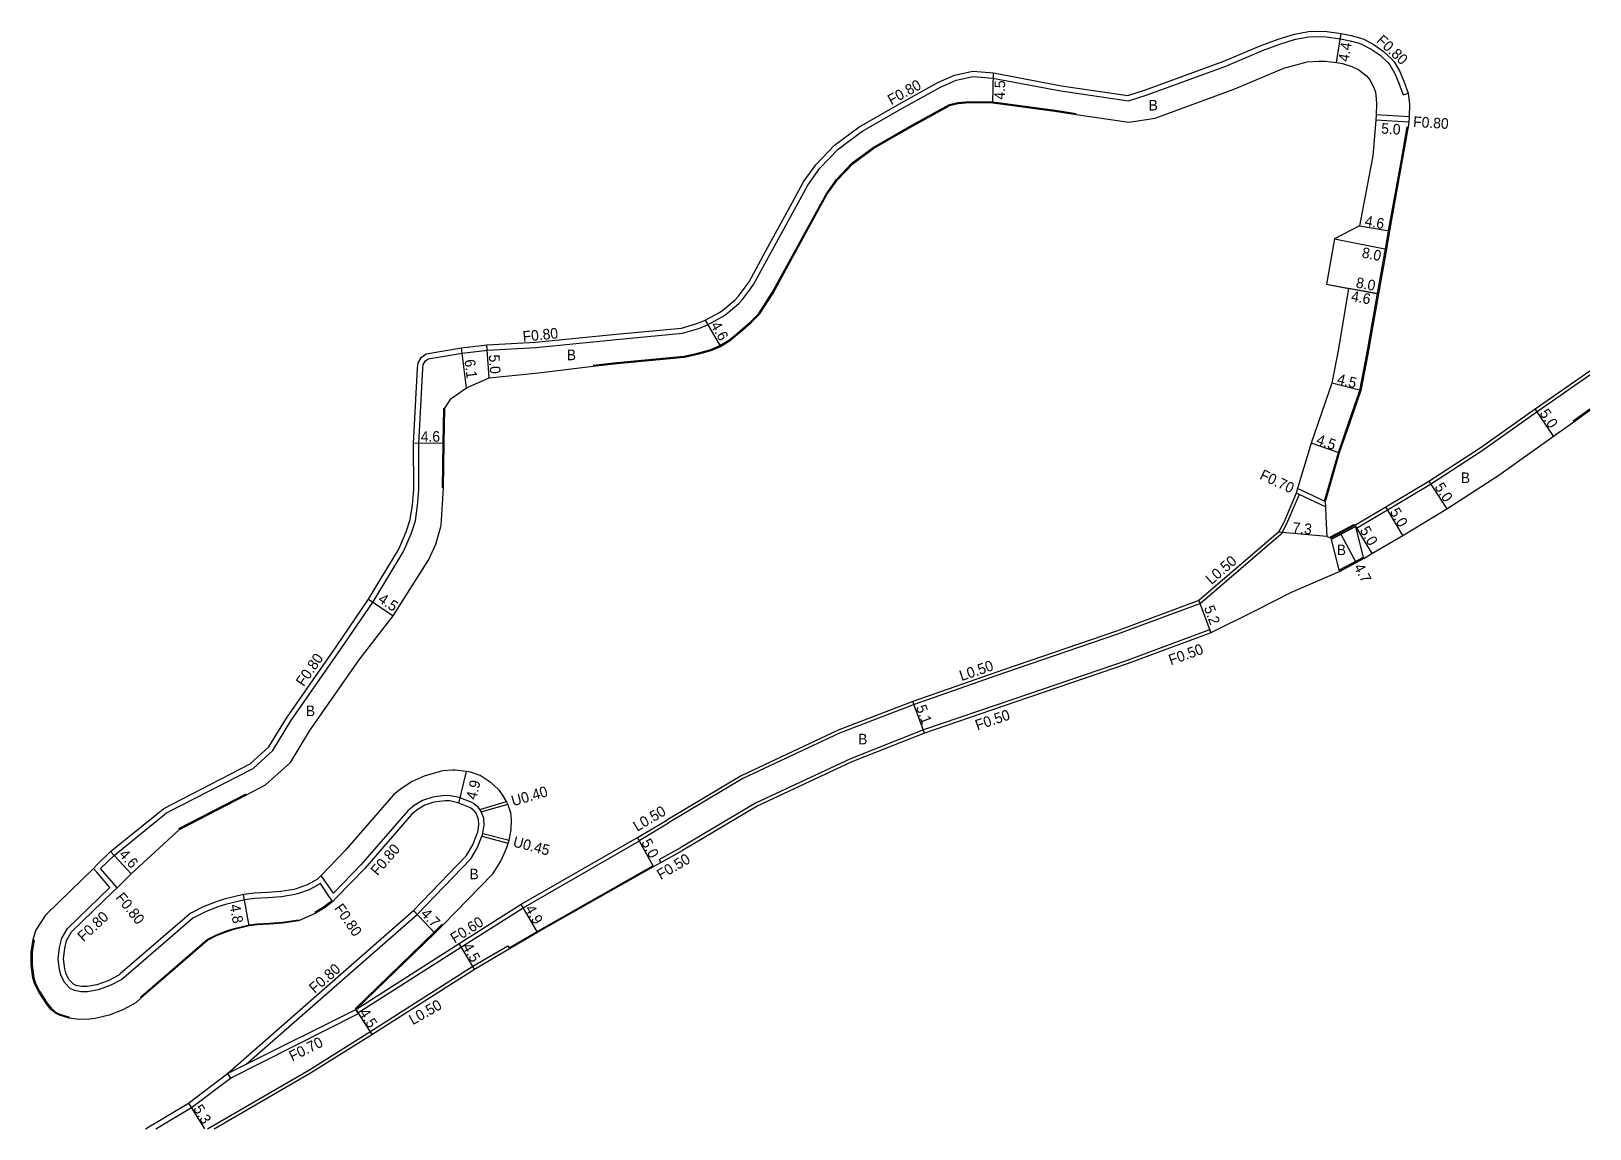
# Model space of a CAD drawing. Header units: metres. Extents: x -24000 to -20800, y -105000 to -102000.
# Drawn here: x -21835.3 to -21600, y -104400 to -104234.3 of the extents above; entities that cross this region are included whole.
import ezdxf

# ---------------------------------------------------------------- set-up
doc = ezdxf.new("R2010")
doc.units = ezdxf.units.M
doc.header["$LTSCALE"] = 2.5
for name, color, linetype in [('側溝・桝', 7, 'Continuous'), ('幅員', 7, 'Continuous'), ('歩道・分離帯・安全施設', 7, 'Continuous'), ('舗装', 7, 'Continuous'), ('道路', 7, 'Continuous')]:
    doc.layers.add(name, color=color, linetype=linetype)
doc.styles.get("Standard").update_dxf_attribs({"font": ''})
doc.styles.get('Standard').set_extended_font_data('@MS PGothic')

msp = doc.modelspace()

# ---------------------------------------------------------------- texts
at = {"layer": '側溝・桝'}
for s, rotation, p in [('F0.80', 317.2769, (-21632.32, -104235.84)), ('F0.80', 29.0471, (-21705.43, -104245.48)), ('F0.80', 356.5777, (-21626.7, -104248.72)), ('F0.80', 5.8402, (-21760.99, -104281.18)), ('F0.70', 334.8503, (-21649.96, -104301.82)), ('L0.50', 40.7076, (-21657.12, -104317.92)), ('F0.50', 19.6353, (-21663.23, -104330.02)), ('F0.80', 55.2394, (-21794.12, -104333.33)), ('L0.50', 18.8021, (-21694.83, -104332.4)), ('F0.50', 18.8021, (-21692.44, -104339.87)), ('U0.40', 16.3303, (-21762.51, -104351.31)), ('L0.50', 30.5848, (-21743.8, -104355.16)), ('F0.80', 48.9892, (-21782.97, -104361.89)), ('U0.45', 345.4324, (-21762.64, -104357.35)), ('F0.50', 30.6636, (-21740.22, -104362.45)), ('F0.80', 308.5448, (-21822.6, -104365.11)), ('F0.80', 304.5743, (-21789.58, -104366.7)), ('F0.80', 42.724, (-21827.37, -104371.83)), ('F0.60', 32.2732, (-21771.34, -104372.05)), ('F0.80', 41.2509, (-21792.45, -104379.63)), ('L0.50', 29.5811, (-21777.67, -104384.37)), ('F0.70', 26.5626, (-21795.84, -104389.86))]:
    msp.add_text(s, height=1.6, rotation=rotation, dxfattribs=at).set_placement(p)
at = {"layer": '幅員'}
for s, rotation, p in [('4.4', 80.7643, (-21636.41, -104238.97)), ('4.5', 88.667, (-21688.3, -104244.63)), ('5.0', 356.5776, (-21631.53, -104249.73)), ('4.6', 350.1926, (-21634.05, -104263.66)), ('8.0', 348.8036, (-21634.51, -104268.43)), ('8.0', 349.6726, (-21635.39, -104272.97)), ('4.6', 349.6726, (-21636.12, -104275.01)), ('4.6', 299.9812, (-21732.76, -104278.66)), ('6.1', 276.9496, (-21769.86, -104283.91)), ('5.0', 273.7757, (-21766.18, -104283.15)), ('4.5', 345.2059, (-21638.26, -104287.47)), ('5.0', 303.5343, (-21607.65, -104291.96)), ('4.6', 0.3461, (-21776.45, -104296.27)), ('4.5', 340.9337, (-21641.41, -104296.59)), ('5.0', 303.1146, (-21623.5, -104303.09)), ('5.0', 300.922, (-21630.25, -104306.82)), ('7.3', 354.738, (-21644.93, -104309.99)), ('5.0', 300.922, (-21634.78, -104309.62)), ('4.7', 298.1627, (-21635.67, -104315.17)), ('4.5', 325.8965, (-21783.01, -104320.35)), ('5.2', 290.2587, (-21658.27, -104321.32)), ('5.1', 290.1627, (-21701.75, -104336.32)), ('4.9', 76.411, (-21768.09, -104350.41)), ('5.0', 298.6672, (-21743.22, -104356.75)), ('4.6', 312.7226, (-21822.11, -104358.67)), ('4.8', 280.5231, (-21805.32, -104366.24)), ('4.9', 300.2176, (-21760.77, -104366.78)), ('4.7', 313.6799, (-21776.55, -104367.64)), ('4.5', 300.6207, (-21770.22, -104372.51)), ('4.5', 302.2419, (-21785.82, -104382.47)), ('5.3', 301.3585, (-21810.86, -104396.95))]:
    msp.add_text(s, height=1.6, rotation=rotation, dxfattribs=at).set_placement(p)
at = {"layer": '舗装'}
for p in [(-21666.6, -104246.25), (-21754.42, -104283.95), (-21619.48, -104302.5), (-21638.2, -104313.38), (-21793.8, -104337.69), (-21710.44, -104341.95), (-21769.11, -104362.32)]:
    msp.add_text('B', height=1.6, dxfattribs=at).set_placement(p)

# ---------------------------------------------------------------- linework, layer by layer
at = {"layer": '側溝・桝'}
for points in [[(-21649.43, -104237.2), (-21646.79, -104236.22), (-21644.4, -104235.5), (-21642.4, -104235.14)], [(-21642.4, -104235.14), (-21641.26, -104235.07), (-21639.78, -104235.12), (-21637.65, -104235.42), (-21636.19, -104235.72), (-21634.8, -104236.08), (-21634.47, -104236.22), (-21632.99, -104237), (-21631.67, -104237.91), (-21630.51, -104238.99), (-21630.19, -104239.36), (-21629.43, -104240.64), (-21628.81, -104242.1), (-21628.19, -104243.89)], [(-21824.77, -104360.71), (-21822.74, -104358.72), (-21814.81, -104352.31), (-21801.76, -104345.57), (-21798.76, -104342.86), (-21796.04, -104338.41), (-21788.57, -104327.65), (-21783.66, -104320.44), (-21779.06, -104312.85), (-21777.89, -104310.15), (-21777.26, -104308.21), (-21776.93, -104305.91), (-21776.72, -104303.47), (-21776.74, -104296.52), (-21776.15, -104285.19), (-21776.09, -104284.62), (-21775.74, -104284.05), (-21775.34, -104283.74), (-21770.19, -104282.87), (-21766.4, -104282.43), (-21759.07, -104282.04), (-21746.89, -104280.8), (-21736.97, -104279.88), (-21734.5, -104279.17), (-21733.17, -104278.63), (-21730.96, -104277.41), (-21730.37, -104277), (-21728.47, -104275.39), (-21727.9, -104274.8), (-21726.67, -104273.19), (-21726.22, -104272.5), (-21723.36, -104267.26), (-21718.05, -104257.54), (-21716.22, -104254.97), (-21713.47, -104252.07), (-21709.87, -104249.41), (-21703.83, -104245.94), (-21698.03, -104242.72), (-21695.66, -104241.66), (-21693.09, -104241.13), (-21690.1, -104241.37), (-21679.86, -104243.29), (-21669.64, -104244.81), (-21666.79, -104243.9), (-21654.93, -104239.55), (-21649.43, -104237.2)], [(-21628.19, -104243.89), (-21627.43, -104243.62)], [(-21627.28, -104247.21), (-21632.25, -104246.91)], [(-21627.3, -104248.01), (-21632.29, -104247.71)], [(-21635.23, -104309.29), (-21630.54, -104306.53), (-21624.06, -104302.65), (-21616.27, -104297.57), (-21607.94, -104291.68), (-21600, -104286.14)], [(-21639.93, -104305.31), (-21640.07, -104305.24), (-21644.13, -104303.33)], [(-21643.88, -104304.22), (-21645.76, -104308.67), (-21646.58, -104310.22), (-21658.75, -104320.69)], [(-21639.9, -104306.09), (-21643.88, -104304.22), (-21644.33, -104304.01)], [(-21635.23, -104309.29), (-21635.39, -104309.04)], [(-21658.75, -104320.69), (-21671.27, -104325.31), (-21688.33, -104331.17), (-21702, -104335.93), (-21713.24, -104340.25), (-21727.86, -104347.12), (-21739.06, -104353.82)], [(-21658.75, -104320.69), (-21659.01, -104320.25)], [(-21657.38, -104324.66), (-21669.85, -104329.27), (-21686.93, -104335.13), (-21700.58, -104339.78), (-21711.58, -104344.11), (-21725.92, -104350.85), (-21737.21, -104357.54)], [(-21657.38, -104324.66), (-21657.21, -104325.13)], [(-21802.8, -104390.24), (-21777, -104367.62), (-21768.91, -104359.23), (-21767.88, -104357.5), (-21767.22, -104355.83), (-21767.15, -104355.67), (-21767.08, -104355.4), (-21767.07, -104355.37), (-21766.88, -104354.17), (-21766.95, -104353.11), (-21767.34, -104352.14), (-21767.41, -104351.97), (-21767.55, -104351.78), (-21767.79, -104351.44), (-21768.51, -104350.88), (-21768.84, -104350.7), (-21770.43, -104350.05), (-21770.65, -104349.99), (-21771.95, -104349.71), (-21772.83, -104349.66), (-21774.65, -104349.9), (-21776.2, -104350.41), (-21777.45, -104351.17), (-21778.42, -104351.99), (-21785.5, -104360.13), (-21789.64, -104364.41)], [(-21767.55, -104351.78), (-21763.52, -104350.6)], [(-21767.34, -104352.14), (-21763.32, -104350.96)], [(-21743.5, -104356.45), (-21739.06, -104353.82)], [(-21785.93, -104382.48), (-21770.31, -104372.51), (-21760.98, -104366.61), (-21743.45, -104356.54)], [(-21767.22, -104355.83), (-21763.26, -104356.86)], [(-21767.08, -104355.4), (-21763.12, -104356.43)], [(-21743.45, -104356.54), (-21743.5, -104356.45), (-21743.74, -104356.01)], [(-21740.45, -104359.33), (-21737.21, -104357.54)], [(-21740.45, -104359.33), (-21740.21, -104359.77)], [(-21823.4, -104363.54), (-21825.34, -104361.27), (-21825.87, -104360.67)], [(-21822.3, -104363.59), (-21822.82, -104362.98), (-21824.77, -104360.71)], [(-21789.64, -104364.41), (-21791.03, -104362.4), (-21791.5, -104361.73)], [(-21829.78, -104369.76), (-21823.4, -104363.54)], [(-21791.61, -104362.98), (-21793.28, -104363.89), (-21795.05, -104364.51), (-21795.45, -104364.62), (-21797.45, -104364.96)], [(-21789.75, -104365.67), (-21790.21, -104365), (-21791.61, -104362.98)], [(-21797.45, -104364.96), (-21799.53, -104365.1), (-21801.51, -104365.21), (-21803.06, -104365.41), (-21805.91, -104366.11), (-21807.06, -104366.49), (-21808.96, -104367.23), (-21810.76, -104368.14), (-21810.9, -104368.23), (-21821.28, -104377.2), (-21821.57, -104377.46), (-21823.31, -104378.37), (-21825.14, -104379.01), (-21826.75, -104379.3), (-21827.73, -104379.32), (-21828.73, -104379.13), (-21829.37, -104378.8), (-21830.19, -104377.95), (-21830.71, -104376.92), (-21830.98, -104376.01), (-21831.16, -104374.32), (-21831, -104372.61), (-21830.65, -104371.23), (-21829.78, -104369.76)], [(-21808.65, -104400), (-21793.35, -104391.12), (-21784.12, -104385.35), (-21768.6, -104375.45), (-21763.3, -104372.36)], [(-21763.3, -104372.36), (-21763.05, -104372.79)], [(-21805.62, -104391.65), (-21802.8, -104390.24), (-21786.25, -104381.97)], [(-21805.19, -104392.33), (-21785.87, -104382.57)], [(-21785.87, -104382.57), (-21785.93, -104382.48), (-21786.25, -104381.97)], [(-21816.45, -104400), (-21811.04, -104396.76), (-21805.19, -104392.33)], [(-21805.62, -104391.65), (-21805.19, -104392.33)]]:
    msp.add_lwpolyline(points, dxfattribs=at)
at = {"layer": '幅員'}
for points in [[(-21638.22, -104238.98), (-21637.51, -104234.64)], [(-21690.1, -104245.07), (-21690, -104240.57)], [(-21627.3, -104248.01), (-21632.29, -104247.71)], [(-21638.55, -104265.62), (-21630.7, -104267.18)], [(-21634.76, -104263.64), (-21630.22, -104264.43)], [(-21639.75, -104272.49), (-21631.88, -104273.92)], [(-21631.88, -104273.92), (-21636.41, -104273.1)], [(-21733.52, -104277.9), (-21731.22, -104281.89)], [(-21769.57, -104288.14), (-21770.31, -104282.08)], [(-21766.14, -104286.62), (-21766.47, -104281.63)], [(-21634.57, -104288.54), (-21638.92, -104287.4)], [(-21605.47, -104295.44), (-21608.23, -104291.27)], [(-21772.94, -104296.47), (-21777.54, -104296.5)], [(-21637.81, -104297.94), (-21642.06, -104296.47)], [(-21624.32, -104302.23), (-21621.59, -104306.41)], [(-21628.23, -104310.39), (-21630.8, -104306.1)], [(-21639.71, -104310.57), (-21646.98, -104309.9)], [(-21637.59, -104310.21), (-21635.37, -104314.36)], [(-21635.48, -104308.86), (-21632.92, -104313.15)], [(-21784.33, -104320.01), (-21780.6, -104322.53)], [(-21659.01, -104320.25), (-21657.21, -104325.13)], [(-21700.41, -104340.25), (-21702.17, -104335.46)], [(-21770.69, -104350.81), (-21769.54, -104346.04)], [(-21741.34, -104360.4), (-21743.74, -104356.01)], [(-21823.27, -104358.12), (-21820.15, -104361.5)], [(-21802.33, -104369.34), (-21803.21, -104364.62)], [(-21758.82, -104370.33), (-21761.29, -104366.1)], [(-21777.55, -104367.04), (-21774.31, -104370.44)], [(-21768.34, -104375.88), (-21770.64, -104372)], [(-21786.25, -104381.97), (-21783.85, -104385.78)], [(-21811.49, -104396.1), (-21809.11, -104400)]]:
    msp.add_lwpolyline(points, dxfattribs=at)
at = {"layer": '歩道・分離帯・安全施設'}
for points in [[(-21750.44, -104284.72), (-21746.85, -104284.3), (-21736.72, -104283.32), (-21734.69, -104282.9), (-21732.69, -104282.34), (-21731.29, -104281.75), (-21729.96, -104280.91), (-21728.72, -104279.9), (-21728.23, -104279.49), (-21726.72, -104278.21), (-21725.44, -104276.91), (-21723.4, -104273.75), (-21720.41, -104268.26), (-21715.28, -104258.86), (-21713.71, -104256.67), (-21711.35, -104254.17), (-21708.17, -104251.82), (-21702.31, -104248.46), (-21696.67, -104245.32), (-21695.41, -104245.04), (-21693.65, -104244.87), (-21690.09, -104244.92), (-21680.7, -104246.22), (-21677.51, -104246.7)], [(-21640.07, -104305.24), (-21637.95, -104297.9), (-21636.35, -104293.29), (-21634.71, -104288.51), (-21633.67, -104283.03), (-21632.03, -104273.9), (-21630.85, -104267.15), (-21630.37, -104264.4), (-21628.44, -104253.72), (-21627.57, -104248.7)], [(-21773.17, -104303.24), (-21773.09, -104296.47), (-21772.96, -104291.17)], [(-21602.52, -104293.11), (-21600, -104291.28)], [(-21635.55, -104308.73), (-21639.17, -104310.66)], [(-21812.95, -104354.66), (-21802.83, -104349.43)], [(-21763.13, -104372.67), (-21758.9, -104370.2), (-21741.42, -104360.27)], [(-21789.83, -104365.55), (-21791.12, -104366.55), (-21792.44, -104367.34)], [(-21818.77, -104380.12), (-21808.69, -104371.41), (-21807.39, -104370.75), (-21805.76, -104370.11), (-21804.84, -104369.81), (-21802.36, -104369.2), (-21801.16, -104369.04), (-21799.3, -104368.94), (-21797.29, -104368.81), (-21794.92, -104368.45)], [(-21786.35, -104381.86), (-21774.41, -104370.33), (-21773.23, -104369.12)], [(-21834.82, -104371.44), (-21835.11, -104373.34), (-21835.1, -104375.28), (-21834.84, -104377.18), (-21834.59, -104378.02), (-21834, -104379.21), (-21833.28, -104380.34), (-21832.82, -104381.04), (-21832.21, -104381.83), (-21831.47, -104382.44), (-21830.91, -104382.71), (-21829.45, -104383.16)]]:
    msp.add_lwpolyline(points, dxfattribs=at)
at = {"layer": '道路'}
for points in [[(-21649.74, -104236.46), (-21647.04, -104235.46), (-21644.58, -104234.72), (-21642.45, -104234.34), (-21641.27, -104234.27), (-21639.71, -104234.32), (-21637.51, -104234.64), (-21636.01, -104234.94), (-21634.54, -104235.32), (-21634.13, -104235.49), (-21632.57, -104236.31), (-21631.17, -104237.28), (-21629.92, -104238.43), (-21629.54, -104238.9), (-21628.71, -104240.28), (-21628.07, -104241.81), (-21627.43, -104243.62)], [(-21720.65, -104260.63), (-21718.73, -104257.11), (-21718.56, -104256.88), (-21716.84, -104254.46), (-21714, -104251.47), (-21710.31, -104248.74), (-21704.22, -104245.24), (-21698.39, -104242), (-21695.9, -104240.9), (-21693.14, -104240.32), (-21690, -104240.57), (-21679.72, -104242.5), (-21669.71, -104243.99), (-21667.05, -104243.14), (-21655.22, -104238.81), (-21649.74, -104236.46)], [(-21669.58, -104248.03), (-21665.6, -104247.4), (-21653.57, -104243), (-21646.2, -104239.84), (-21642.67, -104238.88), (-21640.89, -104238.79), (-21639.95, -104238.82), (-21638.22, -104238.98), (-21637.32, -104239.15), (-21635.92, -104239.59), (-21634.87, -104240.12), (-21633.73, -104241.03), (-21633.23, -104241.61), (-21632.61, -104242.76), (-21632.37, -104243.46), (-21632.25, -104244.43), (-21632.18, -104245.28), (-21632.25, -104246.91), (-21632.29, -104247.71), (-21632.75, -104253.1), (-21634.76, -104263.64), (-21638.55, -104265.62), (-21639.75, -104272.49), (-21636.41, -104273.1), (-21637.94, -104282.21), (-21638.92, -104287.4), (-21640.48, -104291.94), (-21642.06, -104296.47), (-21644.13, -104303.33), (-21644.33, -104304.01)], [(-21627.43, -104243.62), (-21627.24, -104245.29), (-21627.28, -104247.21), (-21627.3, -104248.01), (-21627.42, -104248.73)], [(-21750.42, -104284.87), (-21746.83, -104284.45), (-21736.7, -104283.47), (-21734.65, -104283.05), (-21732.64, -104282.48), (-21731.22, -104281.89), (-21729.87, -104281.04), (-21728.63, -104280.02), (-21728.13, -104279.6), (-21726.62, -104278.32), (-21725.32, -104277), (-21723.27, -104273.83), (-21720.28, -104268.33), (-21715.15, -104258.94), (-21713.59, -104256.76), (-21711.25, -104254.28), (-21708.08, -104251.94), (-21702.24, -104248.59), (-21696.62, -104245.47), (-21695.38, -104245.19), (-21693.64, -104245.02), (-21690.1, -104245.07), (-21680.73, -104246.37), (-21677.53, -104246.84)], [(-21677.53, -104246.84), (-21669.58, -104248.03)], [(-21627.42, -104248.73), (-21628.3, -104253.74), (-21630.22, -104264.43), (-21630.7, -104267.18), (-21631.88, -104273.92), (-21633.52, -104283.06), (-21634.57, -104288.54), (-21636.21, -104293.34), (-21637.81, -104297.94), (-21639.93, -104305.31)], [(-21832.94, -104367.6), (-21825.87, -104360.67), (-21825.29, -104360.1), (-21823.27, -104358.12), (-21815.25, -104351.64), (-21802.22, -104344.91), (-21799.38, -104342.34), (-21796.71, -104337.98), (-21789.23, -104327.2), (-21784.33, -104320.01), (-21779.77, -104312.48), (-21778.64, -104309.87), (-21778.04, -104308.02), (-21777.72, -104305.82), (-21777.52, -104303.43), (-21777.54, -104296.5), (-21776.95, -104285.13), (-21776.86, -104284.35), (-21776.35, -104283.5), (-21775.66, -104282.99), (-21770.31, -104282.08), (-21766.47, -104281.63), (-21759.13, -104281.24), (-21746.97, -104280), (-21737.12, -104279.09), (-21734.76, -104278.41), (-21733.52, -104277.9), (-21731.38, -104276.73), (-21730.86, -104276.37), (-21729.02, -104274.81), (-21728.51, -104274.27), (-21727.32, -104272.73), (-21726.91, -104272.09), (-21724.06, -104266.87), (-21720.65, -104260.63)], [(-21772.81, -104291.17), (-21771.85, -104289.71), (-21769.57, -104288.14), (-21766.14, -104286.62), (-21758.66, -104285.84), (-21750.42, -104284.87)], [(-21635.48, -104308.86), (-21630.8, -104306.1), (-21624.32, -104302.23), (-21616.55, -104297.16), (-21608.23, -104291.27), (-21600, -104285.53)], [(-21773.02, -104303.24), (-21772.94, -104296.47), (-21772.81, -104291.17)], [(-21602.43, -104293.23), (-21600, -104291.47)], [(-21634.1, -104313.9), (-21632.92, -104313.15), (-21628.23, -104310.39), (-21621.59, -104306.41), (-21613.75, -104301.29), (-21605.47, -104295.44), (-21602.43, -104293.23)], [(-21802.76, -104349.56), (-21799.87, -104348.07), (-21796.12, -104344.68), (-21793.19, -104339.87), (-21785.77, -104329.18), (-21780.6, -104322.53), (-21775.22, -104314.05), (-21774.2, -104311.7), (-21773.45, -104309.24), (-21773.37, -104308.83), (-21773.02, -104303.24)], [(-21644.33, -104304.01), (-21646.21, -104308.46), (-21646.98, -104309.9), (-21659.01, -104320.25)], [(-21639.93, -104305.31), (-21639.9, -104306.09), (-21639.83, -104307.58)], [(-21639.83, -104307.58), (-21639.71, -104310.57), (-21639.1, -104310.79)], [(-21639.1, -104310.79), (-21639, -104310.97), (-21635.39, -104309.04), (-21635.48, -104308.86)], [(-21634.1, -104313.9), (-21634.2, -104313.73), (-21637.81, -104315.66), (-21637.72, -104315.84)], [(-21637.72, -104315.84), (-21645.09, -104319), (-21650.39, -104321.75), (-21657.21, -104325.13)], [(-21659.01, -104320.25), (-21671.44, -104324.84), (-21688.49, -104330.7), (-21702.17, -104335.46), (-21713.44, -104339.79), (-21728.1, -104346.68), (-21739.31, -104353.39)], [(-21657.21, -104325.13), (-21669.69, -104329.74), (-21686.77, -104335.6), (-21700.41, -104340.25), (-21711.38, -104344.57), (-21725.69, -104351.29), (-21736.95, -104357.97)], [(-21773.12, -104369.23), (-21765.56, -104361.52), (-21764.38, -104359.6), (-21763.47, -104357.54), (-21763.26, -104356.86), (-21763.12, -104356.43), (-21762.82, -104354.88), (-21762.75, -104353.29), (-21762.87, -104352.31), (-21763.32, -104350.96), (-21763.52, -104350.6), (-21764.02, -104349.7), (-21764.55, -104348.9), (-21764.75, -104348.7), (-21765.84, -104347.78), (-21767.51, -104346.67), (-21768.95, -104346.17), (-21769.54, -104346.04), (-21771.33, -104345.87), (-21771.64, -104345.87), (-21773.14, -104345.97), (-21773.53, -104346.04), (-21775.92, -104346.75), (-21777.73, -104347.56), (-21779.53, -104348.71), (-21780.56, -104349.58), (-21787.85, -104357.96), (-21791.5, -104361.73), (-21792.06, -104362.31), (-21793.61, -104363.16), (-21795.28, -104363.74), (-21795.62, -104363.84), (-21797.58, -104364.17)], [(-21812.88, -104354.79), (-21802.76, -104349.56)], [(-21805.62, -104391.65), (-21777.55, -104367.04), (-21769.55, -104358.74), (-21768.6, -104357.14), (-21767.92, -104355.42), (-21767.86, -104355.2), (-21767.68, -104354.14), (-21767.74, -104353.29), (-21768.11, -104352.36), (-21768.38, -104352), (-21768.96, -104351.54), (-21769.19, -104351.42), (-21770.69, -104350.81), (-21770.84, -104350.76), (-21772.06, -104350.5), (-21772.79, -104350.46), (-21774.47, -104350.68), (-21775.86, -104351.14), (-21776.98, -104351.82), (-21777.86, -104352.56), (-21784.91, -104360.67), (-21789.18, -104365.09), (-21789.75, -104365.67)], [(-21829.15, -104370.26), (-21822.87, -104364.15), (-21822.3, -104363.59), (-21820.15, -104361.5), (-21812.88, -104354.79)], [(-21786.25, -104381.97), (-21770.64, -104372), (-21761.29, -104366.1), (-21743.74, -104356.01), (-21739.31, -104353.39)], [(-21741.34, -104360.4), (-21740.21, -104359.77), (-21736.95, -104357.97)], [(-21763.05, -104372.79), (-21758.82, -104370.33), (-21741.34, -104360.4)], [(-21797.58, -104364.17), (-21799.58, -104364.3), (-21801.58, -104364.41), (-21803.21, -104364.62), (-21806.13, -104365.34), (-21807.33, -104365.74), (-21809.29, -104366.5), (-21811.16, -104367.45), (-21811.37, -104367.58), (-21821.81, -104376.6), (-21822.03, -104376.8), (-21823.63, -104377.63), (-21825.34, -104378.24), (-21826.83, -104378.5), (-21827.66, -104378.52), (-21828.47, -104378.36), (-21828.89, -104378.15), (-21829.53, -104377.48), (-21829.96, -104376.63), (-21830.19, -104375.86), (-21830.36, -104374.31), (-21830.2, -104372.75), (-21829.9, -104371.54), (-21829.15, -104370.26)], [(-21789.75, -104365.67), (-21791.03, -104366.68), (-21792.37, -104367.47)], [(-21834.96, -104371.41), (-21834.53, -104370.05), (-21832.94, -104367.6)], [(-21794.9, -104368.6), (-21797.27, -104368.96), (-21799.3, -104369.09), (-21801.15, -104369.19), (-21802.33, -104369.34), (-21804.8, -104369.95), (-21805.71, -104370.25), (-21807.33, -104370.88), (-21808.61, -104371.53), (-21818.68, -104380.23)], [(-21792.37, -104367.47), (-21794.9, -104368.6)], [(-21786.25, -104381.97), (-21774.31, -104370.44), (-21773.12, -104369.23)], [(-21829.5, -104383.3), (-21830.97, -104382.85), (-21831.56, -104382.56), (-21832.32, -104381.93), (-21832.94, -104381.13), (-21833.4, -104380.42), (-21834.13, -104379.28), (-21834.73, -104378.08), (-21834.99, -104377.21), (-21835.25, -104375.29), (-21835.26, -104373.33), (-21834.96, -104371.41)], [(-21807.65, -104400), (-21793.1, -104391.55), (-21783.85, -104385.78), (-21768.34, -104375.88), (-21763.05, -104372.79)], [(-21818.68, -104380.23), (-21819.46, -104380.98), (-21821.4, -104382.03), (-21823.47, -104382.84), (-21825.62, -104383.35), (-21826.41, -104383.44), (-21827.95, -104383.48), (-21829.5, -104383.3)], [(-21818.01, -104400), (-21811.49, -104396.1), (-21805.62, -104391.65)]]:
    msp.add_lwpolyline(points, dxfattribs=at)
for points in [[(-21639, -104310.97), (-21639.1, -104310.79), (-21635.48, -104308.86), (-21635.39, -104309.04)], [(-21634.2, -104313.73), (-21637.81, -104315.66), (-21639, -104310.97), (-21635.39, -104309.04)], [(-21637.72, -104315.84), (-21637.81, -104315.66), (-21634.2, -104313.73), (-21634.1, -104313.9)]]:
    msp.add_lwpolyline(points, close=True, dxfattribs=at)

msp.set_redraw_order([(e.dxf.handle, doc.entitydb.next_handle()) for e in msp.query("TEXT MTEXT ATTDEF DIMENSION ARC_DIMENSION")])  # texts and dimensions are drawn at this point

doc.saveas('drawing.dxf')
